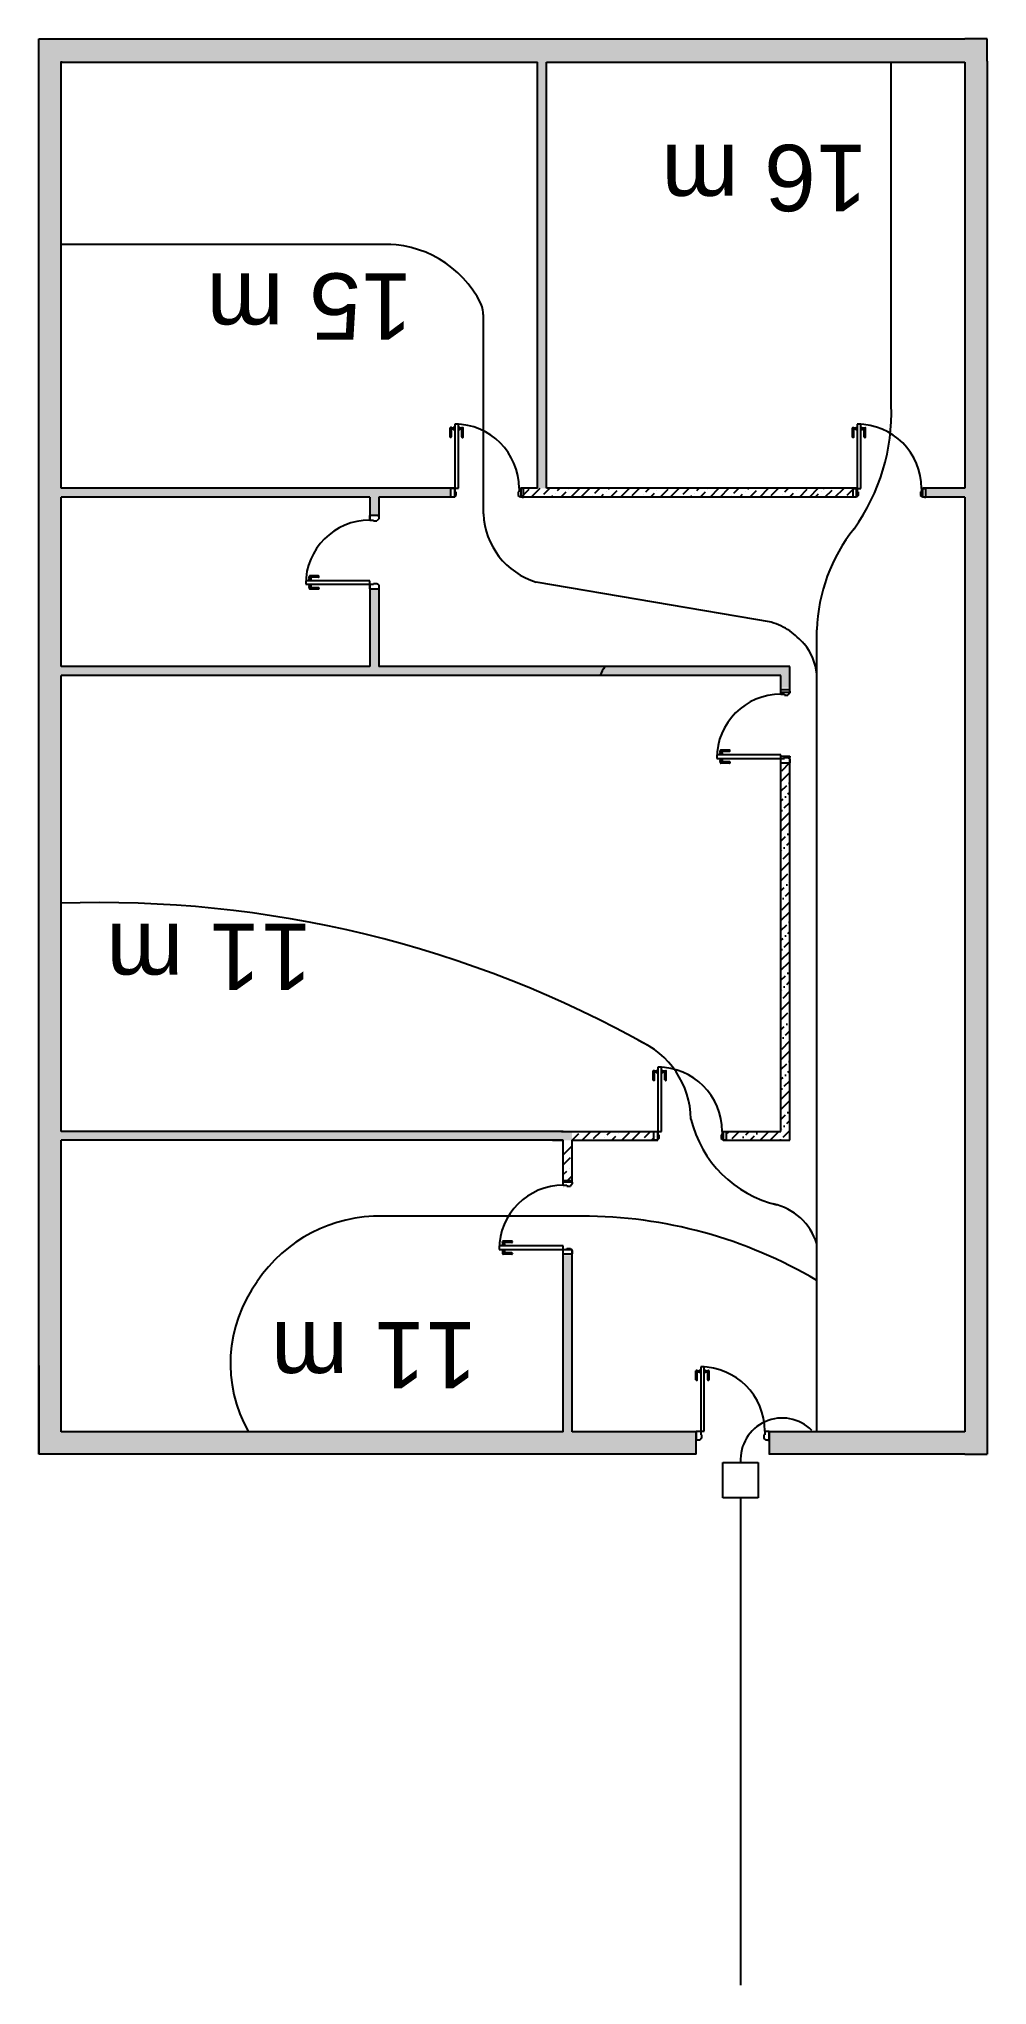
# Model space of a CAD drawing. Header units: millimetres. Extents: x -77634 to 191232, y -31147 to 58301.
# Drawn here: x 180522 to 191232, y -93 to 21885 of the extents above; entities that cross this region are included whole.
import ezdxf

# ---------------------------------------------------------------- set-up
doc = ezdxf.new("R2010")
doc.units = ezdxf.units.MM
doc.layers.add('Canalizacion isecundaria', color=7, linetype='Continuous', true_color=0x784384)
for name, color, linetype in [('Canalización interiorr', 242, 'Continuous'), ('Carpinteria', 32, 'Continuous'), ('Cerramiento', 7, 'Continuous'), ('medidas interiores', 242, 'Continuous')]:
    doc.layers.add(name, color=color, linetype=linetype)
doc.styles.get("Standard").update_dxf_attribs({"font": 'arial.ttf'})
pattern_1 = [(45, (180521.71, 5903.38), (42.09495, 154.34815), [198.4375, -39.6875, 0, -39.6875])]

msp = doc.modelspace()

# ---------------------------------------------------------------- texts
at = {"layer": 'medidas interiores'}
for s, p in [('16 m', (189882, 20689)), ('15 m', (184743, 19237)), ('11 m', (183611, 11895)), ('11 m', (185472, 7395))]:
    msp.add_text(s, height=750, rotation=180, dxfattribs=at).set_placement(p)

# ---------------------------------------------------------------- blocks, each defined once
blk = doc.blocks.new('p725')
at = {"layer": 'Carpinteria'}
for p, q in [((-0.054, 0.58), (-0.054, 0.68)), ((-0.039, 0.685), (-0.049, 0.685)), ((-0.039, 0.58), (-0.039, 0.685)), ((-0.007, 0.685), (-0.017, 0.685)), ((-0.017, 0.665), (-0.017, 0.685)), ((-0.007, 0.665), (-0.017, 0.665)), ((-0.007, 0.654), (-0.007, 0.696)), ((0, 0.696), (-0.007, 0.696)), ((0.04, 0.725), (0, 0.725)), ((0, 0.725), (0, -0.04)), ((0.04, 0), (0.04, 0.725)), ((0.04, 0.696), (0.047, 0.696)), ((0.047, 0.654), (0.047, 0.696)), ((0.047, 0.685), (0.057, 0.685)), ((0.047, 0.665), (0.057, 0.665)), ((0.057, 0.665), (0.057, 0.685)), ((0.079, 0.685), (0.089, 0.685)), ((0.079, 0.58), (0.079, 0.685)), ((0.094, 0.58), (0.094, 0.68)), ((-0.044, 0.575), (-0.049, 0.575)), ((0, 0.654), (-0.007, 0.654)), ((0.04, 0.654), (0.047, 0.654)), ((0.084, 0.575), (0.089, 0.575)), ((-0.05, 0), (0, 0)), ((0, 0), (0.04, 0)), ((0.725, 0), (0.775, 0)), ((0.725, 0), (0.725, -0.04)), ((-0.01, -0.1), (-0.05, -0.1)), ((0.01, -0.08), (-0.01, -0.1)), ((0, -0.04), (0.01, -0.04)), ((0.01, -0.04), (0.01, -0.08)), ((0.725, -0.04), (0.715, -0.04)), ((0.715, -0.04), (0.715, -0.08)), ((0.74, -0.1), (0.715, -0.08)), ((0.76, -0.1), (0.74, -0.1)), ((0.76, -0.1), (0.775, -0.1))]:
    blk.add_line(p, q, dxfattribs=at)
for centre, radius, start, end in [((-0.049, 0.68), 0.005, 90, 180), ((-0.028, 0.712), 0.0294, 248.0255, 291.9745), ((-0.028, 0.638), 0.0294, 68.0255, 111.9745), ((0, 0), 0.725, 0, 90), ((0.068, 0.712), 0.0294, 248.0255, 291.9745), ((0.068, 0.638), 0.0294, 68.0255, 111.9745), ((0.089, 0.68), 0.005, 0, 90), ((-0.049, 0.58), 0.005, 180, 270), ((-0.044, 0.58), 0.005, 270, 0), ((0.084, 0.58), 0.005, 180, 270), ((0.089, 0.58), 0.005, 270, 0)]:
    blk.add_arc(centre, radius, start, end, dxfattribs=at)
at = {"layer": 'Cerramiento'}
for p, q in [((-0.05, 0), (-0.05, -0.1)), ((0.775, -0.1), (0.775, 0))]:
    blk.add_line(p, q, dxfattribs=at)

# ---------------------------------------------------------------- hatches: boundary and pattern name
at = {"ltscale": 0.025}
h = msp.add_hatch(dxfattribs=at)
h.set_pattern_fill('ANSI36', color=256, scale=25)
h.set_pattern_definition(pattern_1)
h.paths.add_polyline_path([(187946, 6153), (186545, 6153), (186545, 8148), (186445, 8148), (186445, 6153), (180772, 6153), (180772, 9448), (186323, 9448), (186423, 9448), (186545, 9448), (186545, 9548), (186423, 9548), (186323, 9548), (180772, 9548), (180772, 14697), (188904, 14697), (188904, 14558), (189003, 14558), (189004, 14697), (189004, 14797), (188904, 14797), (184360, 14797), (184360, 15676), (184260, 15676), (184260, 14797), (180772, 14797), (180772, 16710), (184260, 16710), (184260, 16501), (184360, 16501), (184360, 16710), (185180, 16710), (185180, 16810), (180772, 16810), (180772, 21621), (186154, 21621), (186154, 16810), (186254, 16810), (186254, 21621), (190982, 21621), (190982, 16810), (190541, 16810), (190541, 16710), (190982, 16710), (190982, 6153), (188772, 6153), (188772, 5903), (190982, 5903), (191232, 5903), (191232, 21635), (191232, 21885), (190982, 21885), (188826, 21885), (181058, 21885), (180522, 21885), (180522, 21621), (180522, 6153), (180522, 5903), (180772, 5903), (187946, 5903)])
h = msp.add_hatch()
h.set_pattern_fill('ANSI36', color=256, scale=25)
h.set_pattern_definition(pattern_1)
h.paths.add_polyline_path([(189004, 13733), (188904, 13733), (188904, 9548), (188299, 9548), (188299, 9448), (188904, 9448), (189004, 9448), (189004, 9548)])

# ---------------------------------------------------------------- linework, layer by layer
for p, q in [((180522, 21621), (180522, 21885)), ((180522, 21885), (181058, 21885)), ((181058, 21885), (188826, 21885)), ((188826, 21885), (190982, 21885)), ((191232, 21885), (190982, 21885)), ((191232, 21635), (191232, 21885)), ((180522, 6153), (180522, 21621)), ((180772, 21635), (180772, 21621)), ((180772, 16810), (180772, 21621)), ((180772, 21621), (186154, 21621)), ((186154, 16810), (186154, 21621)), ((186254, 16810), (186254, 21621)), ((186254, 21621), (190982, 21621)), ((190982, 21621), (190982, 16810)), ((191232, 21635), (191232, 5903)), ((185220, 16810), (180772, 16810)), ((180772, 14797), (180772, 16710)), ((184260, 16710), (180772, 16710)), ((184260, 16710), (184260, 16451)), ((185220, 16710), (184360, 16710)), ((184360, 16710), (184360, 16466)), ((185220, 16710), (185220, 16810)), ((186154, 16810), (185970, 16810)), ((185970, 16710), (185970, 16810)), ((186254, 16710), (185970, 16710)), ((189756, 16810), (186254, 16810)), ((189756, 16710), (186254, 16710)), ((189756, 16710), (189756, 16810)), ((190982, 16810), (190506, 16810)), ((190506, 16710), (190506, 16810)), ((190982, 16710), (190506, 16710)), ((190982, 16710), (190982, 6153)), ((184360, 16466), (184360, 16466)), ((184260, 15726), (184260, 14797)), ((184360, 15716), (184360, 14797)), ((184360, 15716), (184360, 15716)), ((184260, 14797), (180772, 14797)), ((188904, 14797), (184360, 14797)), ((189004, 14797), (188904, 14797)), ((189004, 14697), (189004, 14797)), ((180772, 9548), (180772, 14697)), ((188904, 14697), (180772, 14697)), ((188904, 14508), (188904, 14697)), ((188904, 14508), (189003, 14508)), ((189003, 14558), (189004, 14697)), ((189003, 14508), (189003, 14558)), ((188904, 9548), (188904, 13783)), ((188904, 13783), (189003, 13783)), ((189003, 13783), (189003, 13773)), ((189003, 13773), (189004, 13773)), ((189004, 9548), (189004, 13773)), ((186445, 9548), (180772, 9548)), ((186323, 9548), (180772, 9548)), ((186423, 9548), (186323, 9548)), ((186423, 9548), (187514, 9548)), ((187514, 9448), (187514, 9548)), ((188249, 9548), (188298, 9548)), ((188249, 9548), (188249, 9448)), ((188298, 9548), (188904, 9548)), ((189004, 9448), (189004, 9548)), ((180772, 6153), (180772, 9448)), ((186445, 9448), (180772, 9448)), ((186323, 9448), (180772, 9448)), ((186323, 9448), (186423, 9448)), ((186423, 9448), (186445, 9448)), ((186445, 8979), (186445, 9448)), ((186545, 8973), (186545, 9448)), ((186545, 9448), (187514, 9448)), ((188249, 9448), (188281, 9448)), ((188264, 9448), (188298, 9448)), ((188298, 9448), (188904, 9448)), ((188904, 9448), (189004, 9448)), ((186445, 8979), (186445, 8973)), ((186539, 8973), (186445, 8973)), ((186445, 8919), (186445, 8919)), ((186545, 8973), (186539, 8973)), ((186445, 8214), (186545, 8214)), ((186445, 8154), (186445, 8214)), ((186445, 6153), (186445, 8154)), ((186545, 6153), (186545, 8214)), ((180522, 6903), (180522, 5903)), ((180522, 5903), (180522, 6153)), ((186445, 6153), (180772, 6153)), ((187946, 6153), (186545, 6153)), ((187946, 5903), (187946, 6153)), ((190982, 6153), (188772, 6153)), ((188772, 6153), (188772, 5903)), ((190982, 6153), (190982, 6153)), ((180772, 5903), (180522, 5903)), ((187946, 5903), (180772, 5903)), ((190982, 5903), (188765, 5903)), ((190982, 5903), (191232, 5903))]:
    msp.add_line(p, q)
at = {"linetype": 'Continuous', "ltscale": 0.025}
for p, q in [((185970, 16710), (186058, 16799)), ((186082, 16710), (186182, 16810)), ((186198, 16714), (186198, 16714)), ((186226, 16742), (186294, 16810)), ((186307, 16710), (186325, 16728)), ((186353, 16756), (186353, 16756)), ((186381, 16785), (186407, 16810)), ((186419, 16710), (186479, 16771)), ((186507, 16799), (186507, 16799)), ((186531, 16710), (186631, 16810)), ((186647, 16714), (186743, 16810)), ((186774, 16728), (186774, 16728)), ((186802, 16756), (186856, 16810)), ((186868, 16710), (186900, 16742)), ((186928, 16771), (186928, 16771)), ((186956, 16799), (186968, 16810)), ((186980, 16710), (187054, 16785)), ((187092, 16710), (187192, 16810)), ((187223, 16728), (187305, 16810)), ((187317, 16710), (187321, 16714)), ((187349, 16742), (187349, 16742)), ((187377, 16771), (187417, 16810)), ((187429, 16710), (187475, 16756)), ((187503, 16785), (187503, 16785)), ((187541, 16710), (187630, 16799)), ((187654, 16710), (187754, 16810)), ((187770, 16714), (187770, 16714)), ((187798, 16742), (187866, 16810)), ((187878, 16710), (187896, 16728)), ((187924, 16756), (187924, 16756)), ((187952, 16785), (187978, 16810)), ((187990, 16710), (188051, 16771)), ((188079, 16799), (188079, 16799)), ((188103, 16710), (188203, 16810)), ((188219, 16714), (188315, 16810)), ((188345, 16728), (188345, 16728)), ((188373, 16756), (188427, 16810)), ((188439, 16710), (188471, 16742)), ((188500, 16771), (188500, 16771)), ((188528, 16799), (188539, 16810)), ((188552, 16710), (188626, 16785)), ((188664, 16710), (188764, 16810)), ((188794, 16728), (188876, 16810)), ((188888, 16710), (188892, 16714)), ((188920, 16742), (188920, 16742)), ((188949, 16771), (188988, 16810)), ((189001, 16710), (189047, 16756)), ((189075, 16785), (189075, 16785)), ((189113, 16710), (189201, 16799)), ((189225, 16710), (189325, 16810)), ((189289, 16709), (189328, 16748)), ((189356, 16776), (189356, 16776)), ((189384, 16804), (189389, 16809)), ((189401, 16709), (189483, 16790)), ((189513, 16709), (189613, 16809)), ((189651, 16734), (189726, 16809)), ((189777, 16748), (189777, 16748)), ((186485, 9548), (186485, 9548)), ((186545, 9448), (186619, 9522)), ((186657, 9448), (186757, 9548)), ((186787, 9466), (186869, 9548)), ((186881, 9448), (186885, 9452)), ((186913, 9480), (186913, 9480)), ((186942, 9508), (186981, 9548)), ((186994, 9448), (187040, 9494)), ((187068, 9522), (187068, 9522)), ((187106, 9448), (187194, 9536)), ((187218, 9448), (187318, 9548)), ((187334, 9452), (187334, 9452)), ((187362, 9480), (187430, 9548)), ((187443, 9448), (187461, 9466)), ((187489, 9494), (187489, 9494)), ((188453, 9448), (188457, 9452)), ((188485, 9480), (188485, 9480)), ((188639, 9522), (188639, 9522)), ((188906, 9452), (188906, 9452)), ((186445, 9283), (186545, 9383)), ((186445, 9171), (186527, 9254)), ((186445, 9059), (186485, 9099)), ((186499, 9001), (186545, 9047)), ((186513, 9127), (186513, 9127)), ((186541, 9155), (186545, 9159)), ((186471, 8973), (186471, 8973))]:
    msp.add_line(p, q, dxfattribs=at)
at = {"layer": 'Canalizacion isecundaria'}
for p, q in [((188248, 5810), (188648, 5810)), ((188248, 5410), (188248, 5810)), ((188648, 5810), (188648, 5410)), ((188648, 5410), (188248, 5410)), ((188448, 5410), (188448, -93))]:
    msp.add_line(p, q, dxfattribs=at)
msp.add_arc((188917, 5840), 470, 44.4792, 183.6122, dxfattribs=at)
at = {"layer": 'Canalización interiorr'}
for p, q in [((190150, 17747), (190150, 21621)), ((184497, 19563), (180772, 19563)), ((185542, 16520), (185542, 18753)), ((188795, 15298), (186140, 15751)), ((189309, 8279), (189309, 15211)), ((186655, 8590), (184343, 8590)), ((189309, 6153), (189309, 8279)), ((189309, 6153), (189309, 7863))]:
    msp.add_line(p, q, dxfattribs=at)
for centre, radius, start, end in [((184438, 18364), 1200, 26.2962, 92.8035), ((185122, 18747), 420, 359.1628, 20.7814), ((187924, 17658), 2227, 324.1448, 2.2935), ((186384, 16558), 843, 182.5685, 253.1899), ((191244, 15148), 1936, 141.4838, 178.1342), ((188527, 14451), 888, 57.5373, 72.4773), ((188134, 14089), 1411, 43.001, 51.9431), ((188657, 14639), 656, 6.1461, 39.0526), ((188134, 14089), 1411, 149.8986, 154.4891), ((181225, -496), 12627, 60.6109, 92.057), ((186902, 9669), 985, 1.0543, 67.0108), ((189156, 9988), 1304, 193.3428, 256.9873), ((184374, 6920), 1671, 88.9147, 146.1452), ((186660, 3401), 5189, 59.2997, 90.0587), ((188679, 8084), 659, 17.2125, 77.996), ((184243, 6927), 1559, 143.6898, 209.7567)]:
    msp.add_arc(centre, radius, start, end, dxfattribs=at)

# ---------------------------------------------------------------- block references
at = {"xscale": 1000, "yscale": 1000, "zscale": 1000}
for p in [(185220, 16810), (189766, 16809), (187514, 9548), (187997, 6162)]:
    msp.add_blockref('p725', p, dxfattribs=at)
at = {"xscale": 1000, "yscale": 1000, "zscale": 1000, "rotation": 90}
for p in [(184260, 15726), (188903, 13760), (186445, 8214)]:
    msp.add_blockref('p725', p, dxfattribs=at)

msp.set_redraw_order([(e.dxf.handle, doc.entitydb.next_handle()) for e in msp.query("TEXT MTEXT ATTDEF DIMENSION ARC_DIMENSION")])  # texts and dimensions are drawn at this point

doc.saveas('drawing.dxf')
